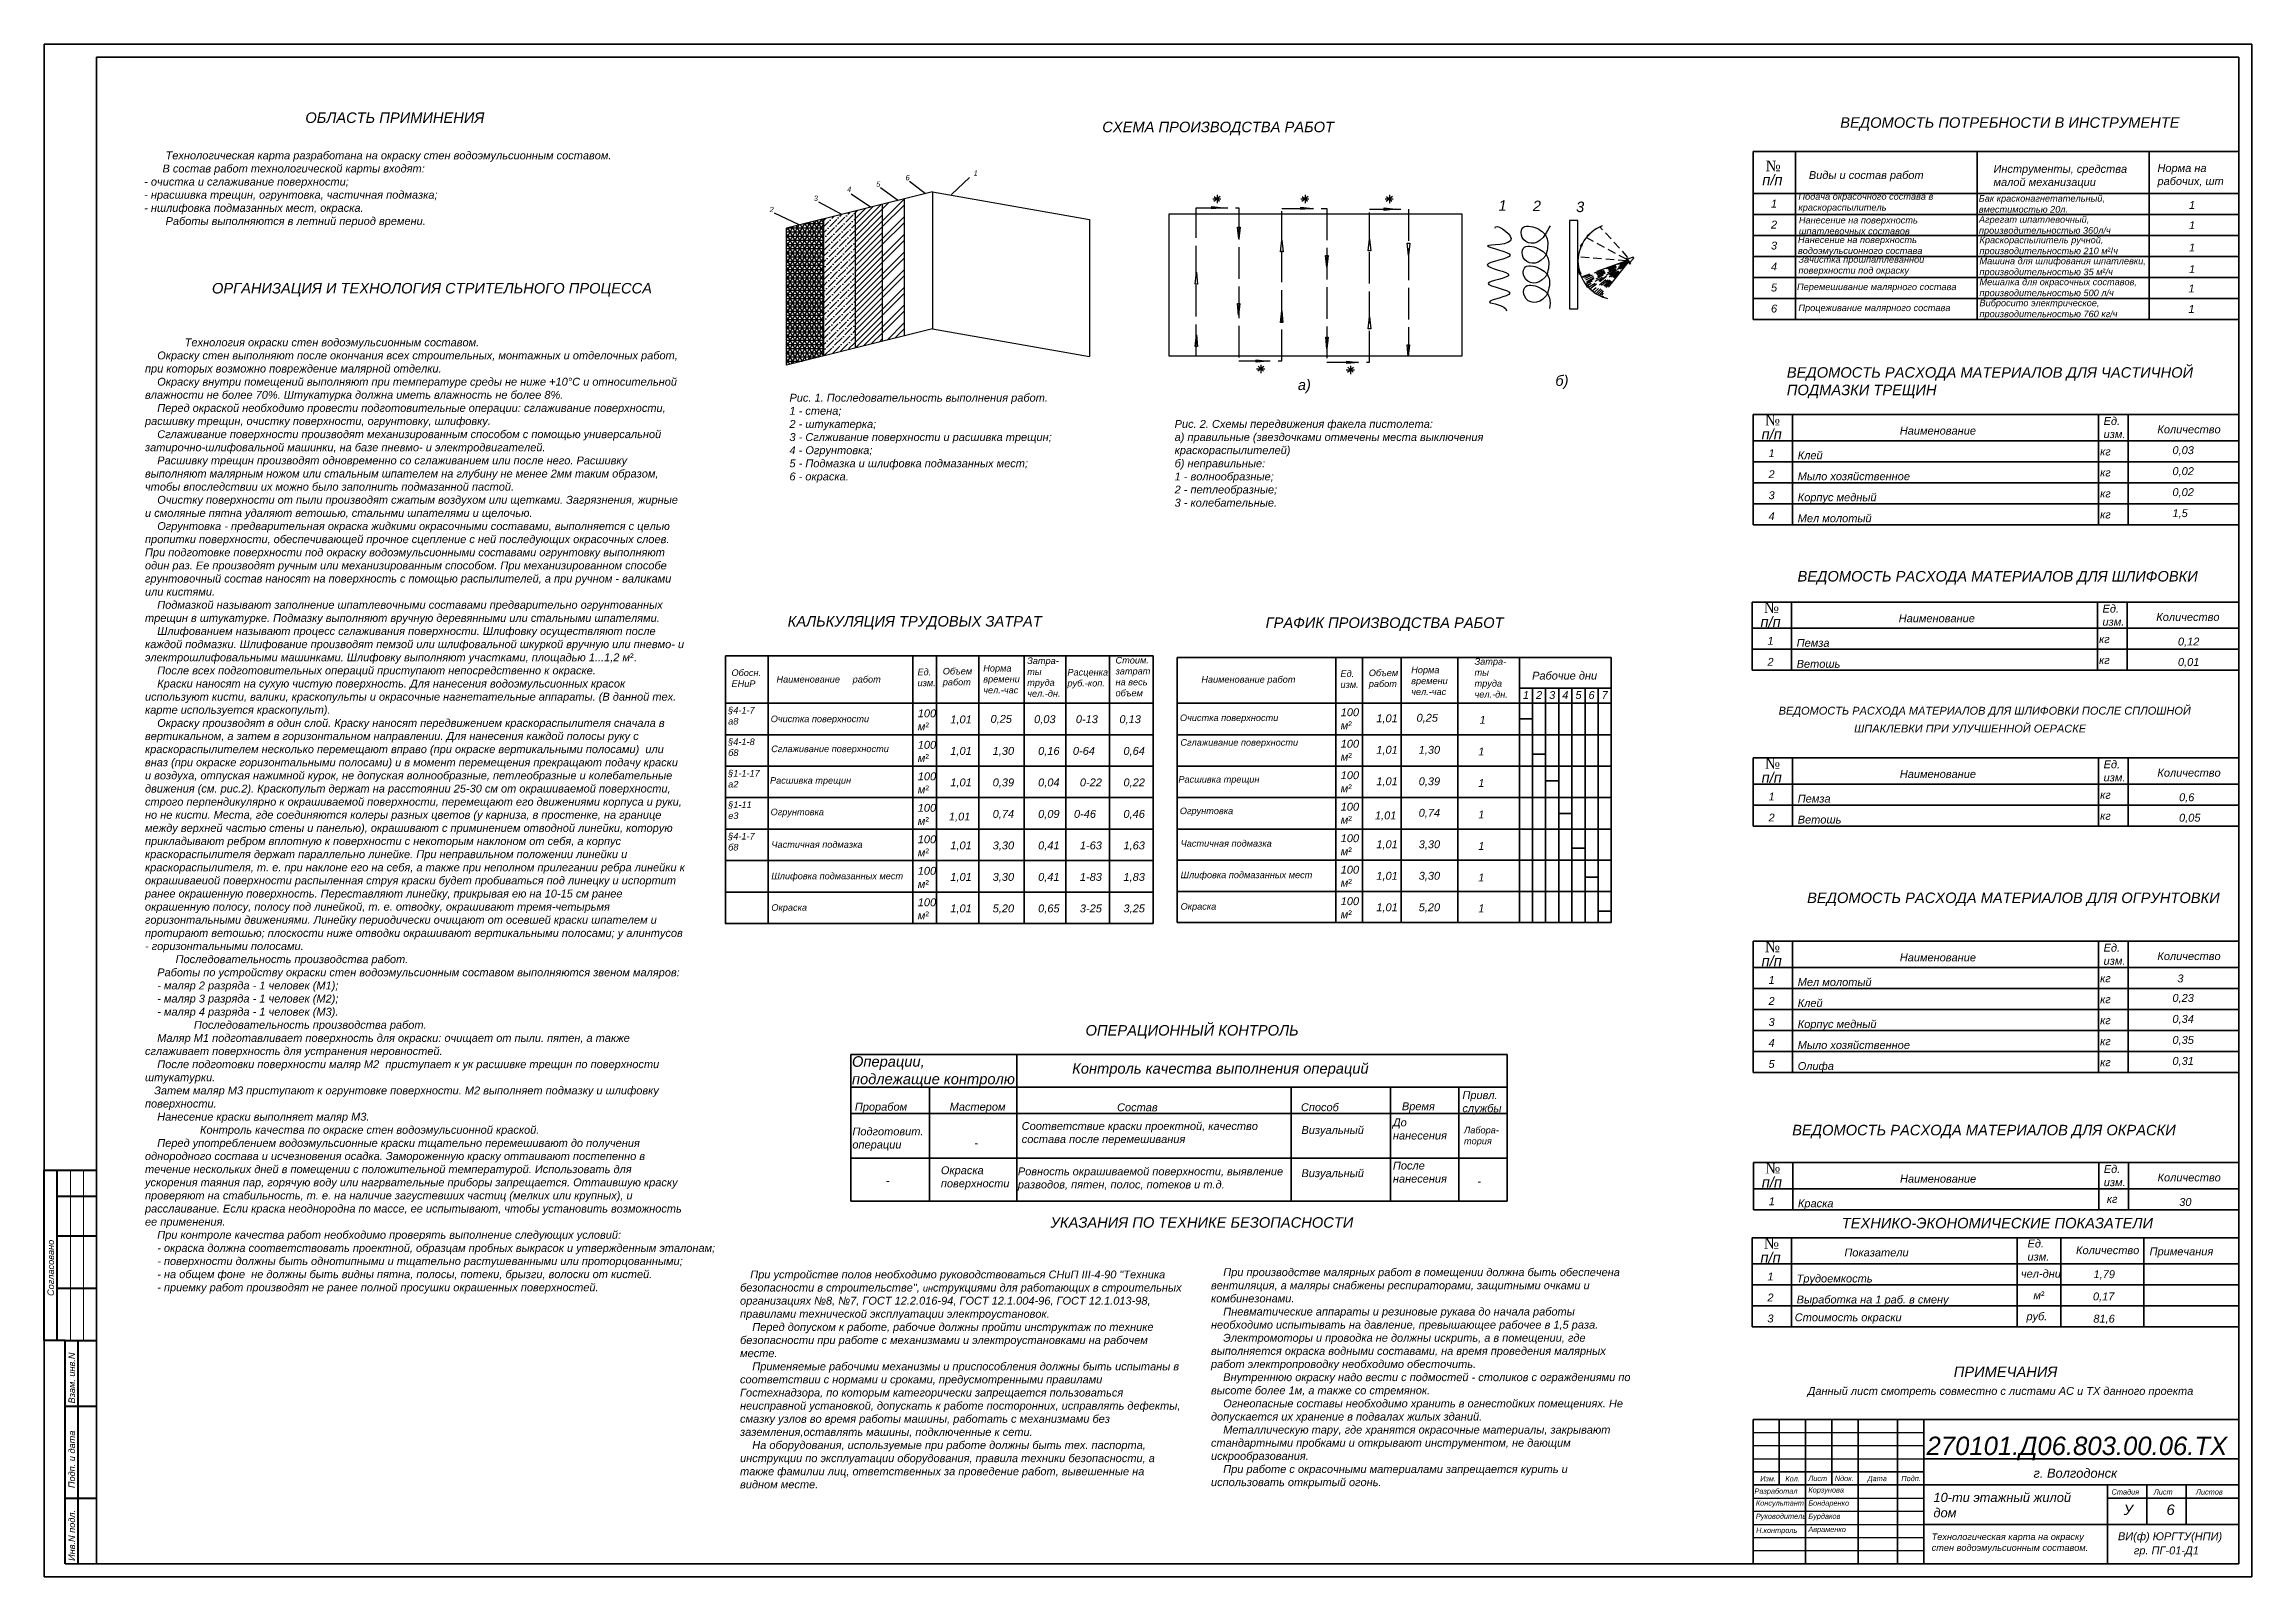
# Model space of a CAD drawing. Header units: millimetres. Extents: x 3254 to 5837, y -104 to 1724.
# Drawn here: x 3260 to 4101, y -104 to 480 of the extents above; entities that cross this region are included whole.
import ezdxf

# ---------------------------------------------------------------- set-up
doc = ezdxf.new("R2010")
doc.units = ezdxf.units.MM
doc.linetypes.add('ACAD_ISO02W100', pattern=[15, 12, -3])
doc.linetypes.add('HIDDEN2', pattern=[4.7625, 3.175, -1.5875])
for name, color, linetype, lineweight in [('Нормальная', 5, 'Continuous', 25), ('Основная', 7, 'Continuous', 40), ('Основные', 1, 'Continuous', 70), ('Средняя', 94, 'Continuous', 30), ('Толстая', 6, 'Continuous', 35), ('Тонкая', 6, 'Continuous', 13), ('Штриховая', 1, 'HIDDEN2', 25)]:
    doc.layers.add(name, color=color, linetype=linetype, lineweight=lineweight)
doc.layers.add('Пунктирная', color=210, linetype='ACAD_ISO02W100')
doc.styles.get("Standard").update_dxf_attribs({"font": 'ARIALI.TTF'})

msp = doc.modelspace()

# ---------------------------------------------------------------- texts
at = {"layer": 'Нормальная', "color": 0, "attachment_point": 1}
for s, insert, char_height, width in [('{\\fArial|b0|i1|c204|p34;ОБЛАСТЬ ПРИМИНЕНИЯ}', (3359.19, 454.319), 4, 150.02803), ('{\\fArial|b0|i1|c204|p34;ВЕДОМОСТЬ ПОТРЕБНОСТИ В ИНСТРУМЕНТЕ}', (3943.897, 452.464), 4, 168.09186), ('{\\fArial|b0|i1|c204|p34;\\H1.2x;       Технологическая карта разработана на окраску стен водоэмульсионным составом.\\P      В состав работ технологической карты входят:\\P- очистка и сглаживание поверхности;\\P- нрасшивка трещин, огрунтовка, частичная подмазка;\\P- ншлифовка подмазанных мест, окраска.\\P       Работы выполняются в летний период времени.\\P\\H0.8333x;      }', (3297.801, 439.451), 2.5, 175.91719), ('{\\fArial|b0|i1|c204|p34;6}', (3587.844, 430.482), 2, 5.53778), ('{\\fArial|b0|i1|c204|p34;1}', (3613.792, 432.277), 2, 5.53778), ('{\\fArial|b0|i1|c204|p34;Виды и состав работ}', (3931.943, 431.966), 3, 58.96405), ('{\\fArial|b0|i1|c204|p34;Инструменты, средства малой механизации}', (4002.281, 434.309), 3, 50.97885), ('{\\fArial|b0|i1|c204|p34;Норма на\\Pрабочих, шт}', (4064.743, 434.642), 3, 34.12915), ('{\\fArial|b0|i1|c204|p34;3}', (3552.915, 422.613), 2, 5.53778), ('{\\fArial|b0|i1|c204|p34;4}', (3565.585, 426.035), 2, 5.53778), ('{\\fArial|b0|i1|c204|p34;5}', (3576.658, 427.973), 2, 5.53778), ('{\\fArial|b0|i1|c204|p34;Подача окрасочного состава в краскораспылитель}', (3927.97, 423.573), 2.5, 69.16799), ('{\\fArial|b0|i1|c204|p34;Бак красконагнетательный, вместимостью 20л.}', (3996.677, 422.81), 2.5, 65.48128), ('{\\fArial|b0|i1|c204|p34;2}', (3536.053, 418.338), 2, 5.53778), ('{\\fArial|b0|i1|c204|p34;Нанесение на поверхность шпатлевочных составов}', (3928.145, 414.525), 2.5, 69.16799), ('{\\fArial|b0|i1|c204|p34;Агрегат шпатлевочный, производительностью 360л/ч}', (3996.745, 414.789), 2.5, 69.16799), ('{\\fArial|b0|i1|c204|p34;Нанесение на поверхность водоэмульсионного состава}', (3927.795, 407.049), 2.5, 69.16799), ('{\\fArial|b0|i1|c204|p34;Краскораспылитель ручной, производительностью 210 м\\fArial|b0|i0|c204|p32;²/\\fArial|b0|i1|c204|p32;ч}', (3996.942, 406.985), 2.5, 69.16799), ('{\\fArial|b0|i1|c204|p34;Зачистка прошпатлеванной поверхности под окраску}', (3927.97, 399.573), 2.5, 69.16799), ('{\\fArial|b0|i1|c204|p34;Машина для шлифования шпатлевки, производительностью 35 м\\fArial|b0|i0|c204|p32;²\\fArial|b0|i1|c204|p32;/ч}', (3996.942, 398.985), 2.5, 69.16799), ('{\\fArial|b0|i1|c204|p34;ОРГАНИЗАЦИЯ И ТЕХНОЛОГИЯ СТРИТЕЛЬНОГО ПРОЦЕССА}', (3323.615, 389.338), 4, 186.19368), ('{\\fArial|b0|i1|c204|p34;Перемешивание малярного состава}', (3927.445, 389.126), 2.5, 69.16799), ('{\\fArial|b0|i1|c204|p34;Мешалка для окрасочных составов, производительностью 500 л\\fArial|b0|i1|c204|p32;/ч}', (3996.942, 390.985), 2.5, 69.16799), ('{\\fArial|b0|i1|c204|p34;Процеживание малярного состава}', (3927.97, 381.126), 2.5, 69.16799), ('{\\fArial|b0|i1|c204|p34;Вибросито электрическое, производительностью 760 кг/ч}', (3996.942, 382.985), 2.5, 69.16799), ('{\\fArial|b0|i1|c204|p34;Рис. 1. Последовательность выполнения работ.\\P1 - стена;\\P2 - штукатерка;\\P3 - Сглживание поверхности и расшивка трещин;\\P4 - Огрунтовка;\\P5 - Подмазка и шлифовка подмазанных мест;\\P6 - окраска.}', (3543.614, 347.122), 3, 132.96895), ('{\\fArial|b0|i1|c204|p34;0,03}', (4070.456, 327.14), 3, 26.40777), ('{\\fArial|b0|i1|c204|p34;0,02}', (4070.456, 319.14), 3, 26.40777), ('{\\fArial|b0|i1|c204|p34;0,02}', (4070.456, 311.14), 3, 26.40777), ('{\\fArial|b0|i1|c204|p34;1,5}', (4070.456, 303.14), 3, 26.40777), ('{\\fArial|b0|i1|c204|p34;КАЛЬКУЛЯЦИЯ ТРУДОВЫХ ЗАТРАТ}', (3542.934, 262.442), 4, 148.91516), ('{\\fArial|b0|i1|c204|p34;ГРАФИК ПРОИЗВОДСТВА РАБОТ}', (3725.013, 261.892), 4, 151.72733), ('{\\fArial|b0|i1|c204|p34;ШПАКЛЕВКИ ПРИ УЛУЧШЕННОЙ ОЕРАСКЕ}', (3949.2, 221.072), 3, 105.93353), ('{\\fArial|b0|i1|c204|p34;0,23}', (4070.451, 118.43), 3, 26.40777), ('{\\fArial|b0|i1|c204|p34;3}', (4072.322, 125.87), 3, 26.40777), ('{\\fArial|b0|i1|c204|p34;0,34}', (4070.451, 110.43), 3, 26.40777), ('{\\fArial|b0|i1|c204|p34;ОПЕРАЦИОННЫЙ КОНТРОЛЬ}', (3656.408, 106.582), 4, 151.64471), ('{\\fArial|b0|i1|c204|p34;0,35}', (4070.451, 102.43), 3, 26.40777), ('{\\fArial|b0|i1|c204|p34;0,31}', (4070.451, 94.43), 3, 26.40777), ('{\\fArial|b0|i1|c204|p34;Соответствие краски проектной, качество состава после перемешивания}', (3632.1, 69.624), 3, 104.47424), ('{\\fArial|b0|i1|c204|p34;Визуальный}', (3738.65, 68.084), 3, 37.75816), ('{\\fArial|b0|i1|c204|p34;До \\Pнанесения}', (3773.497, 70.993), 3, 26.13095), ('{\\fArial|b0|i1|c204|p34;Лабора-\\Pтория}', (3800.57, 67.82), 2.5, 17.04038), ('{\\fArial|b0|i1|c204|p34;Ровность окрашиваемой поверхности, выявление разводов, пятен, полос, потеков и т.д.}', (3630.618, 52.339), 3, 104.47424), ('{\\fArial|b0|i1|c204|p34;Визуальный}', (3738.65, 51.644), 3, 37.75816), ('{\\fArial|b0|i1|c204|p34;После \\Pнанесения}', (3773.497, 54.552), 3, 26.13095), ('{\\fArial|b0|i1|c204|p34;УКАЗАНИЯ ПО ТЕХНИКЕ БЕЗОПАСНОСТИ}', (3643.075, 33.37), 4, 151.64471), ('{\\fArial|b0|i1|c204|p34;Примечания}', (4061.734, 21.843), 3, 62.9641), ('{\\fArial|b0|i1|c204|p34;ПРИМЕЧАНИЯ}', (3987.124, -23.547), 4, 60.24935), ('{\\fArial|b0|i1|c204|p34;\\H2x;270101.Д06.803.00.06.ТХ}', (3976.776, -50.24), 3.5, 105.13693), ('{\\fArial|b0|i1|c204|p34;Изм.}', (3913.414, -65.248), 2, 9.25352), ('{\\fArial|b0|i1|c204|p34;Кол.}', (3922.976, -65.281), 2, 9.56197), ('{\\fArial|b0|i1|c204|p34;Лист}', (3931.73, -65.157), 2, 11.12963), ('N{\\fArial|b0|i1|c204|p34;док.}', (3941.817, -65.157), 2, 10.35185), ('{\\fArial|b0|i1|c204|p34;Дата}', (3954.266, -65.192), 2, 13.17482), ('{\\fArial|b0|i1|c204|p34;Подп.}', (3967.166, -65.192), 2, 11.25926), ('{\\fArial|b0|i1|c204|p34;Разработал}', (3911.219, -69.988), 2, 20.82963), ('{\\fArial|b0|i1|c204|p34;Консультант}', (3911.75, -74.555), 2, 18.63146), ('{\\fArial|b0|i1|c204|p34;Бондаренко}', (3931.75, -74.555), 2, 18.63146), ('{\\fArial|b0|i1|c204|p34;Корзунова}', (3931.75, -69.555), 2, 18.63146), ('{\\fArial|b0|i1|c204|p34;Стадия}', (4047.268, -70.297), 2, 13.17482), ('{\\fArial|b0|i1|c204|p34;Лист}', (4063.337, -70.297), 2, 13.17482), ('{\\fArial|b0|i1|c204|p34;Листов}', (4079.405, -70.297), 2, 13.17482), ('{\\fArial|b0|i1|c204|p34;Руководитель}', (3911.75, -79.555), 2, 18.63146), ('{\\fArial|b0|i1|c204|p34;Бурдаков}', (3931.75, -79.555), 2, 18.63146), ('{\\fArial|b0|i1|c204|p34;У}', (4051.884, -76.092), 4, 5.35616), ('{\\fArial|b0|i1|c204|p34;6}', (4068.196, -76.092), 4, 5.35616), ('{\\fArial|b0|i1|c204|p34;Н.контроль}', (3911.869, -84.915), 2, 19.49803), ('{\\fArial|b0|i1|c204|p34;Авраменко}', (3931.75, -84.555), 2, 18.63146), ('{\\fArial|b0|i1|c204|p34;Технологическая карта на окраску стен водоэмульсионным составом.}', (3978.732, -87.123), 2.5, 67.2512), ('{\\fArial|b0|i1|c204|p34;ВИ(ф) ЮРГТУ(НПИ)}', (4049.693, -86.682), 3, 44.5535), ('{\\fArial|b0|i1|c204|p34;гр. ПГ-01-Д1}', (4055.759, -92.085), 3, 44.5535)]:
    msp.add_mtext(s, dxfattribs=dict(at, insert=insert, char_height=char_height, width=width))
at = {"layer": 'Нормальная', "char_height": 3.5, "attachment_point": 1}
for s, insert, width in [('{\\fArial|b0|i1|c204|p34;\\C0;г. Волгодонск}', (4017.529, -62.395), 120), ('{\\fArial|b0|i1|c204|p34;\\C0;10-ти этажный жилой дом}', (3979.41, -71.64), 55.59211)]:
    msp.add_mtext(s, dxfattribs=dict(at, insert=insert, width=width))
at = {"layer": 'Основные', "color": 0, "attachment_point": 1}
for s, insert, char_height, width in [('{\\fArial|b0|i1|c204|p34;ВЕДОМОСТЬ РАСХОДА МАТЕРИАЛОВ ДЛЯ ЧАСТИЧНОЙ ПОДМАЗКИ ТРЕЩИН }', (3923.548, 357.253), 4, 172.15071), ('{\\fArial|b0|i1|c204|p34;ВЕДОМОСТЬ РАСХОДА МАТЕРИАЛОВ ДЛЯ ШЛИФОВКИ}', (3927.63, 279.595), 4, 165.31245), ('{\\fArial|b0|i1|c204|p34;ВЕДОМОСТЬ РАСХОДА МАТЕРИАЛОВ ДЛЯ ШЛИФОВКИ ПОСЛЕ СПЛОШНОЙ              }', (3920.437, 227.864), 3, 187.91818), ('{\\fArial|b0|i1|c204|p34;ВЕДОМОСТЬ РАСХОДА МАТЕРИАЛОВ ДЛЯ ОГРУНТОВКИ}', (3931.268, 157.077), 4, 165.31245), ('{\\fArial|b0|i1|c204|p34;ВЕДОМОСТЬ РАСХОДА МАТЕРИАЛОВ ДЛЯ ОКРАСКИ}', (3925.589, 68.578), 4, 165.31245)]:
    msp.add_mtext(s, dxfattribs=dict(at, insert=insert, char_height=char_height, width=width))
at = {"layer": 'Средняя', "color": 0, "attachment_point": 1}
for s, insert, char_height, width in [('{\\fArial|b0|i1|c204|p34;СХЕМА ПРОИЗВОДСТВА РАБОТ}', (3662.784, 450.79), 4, 194.3707), ('{\\fArial|b0|i1|c204|p34;             Технология окраски стен водоэмульсионным составом.\\P    Окраску стен выполняют после окончания всех строительных, монтажных и отделочных работ, при которых возможно повреждение малярной отделки.\\P    Окраску внутри помещений выполняют при температуре среды не ниже +10}°{\\fArial|b0|i1|c204|p34;С и относительной влажности не более 70%. Штукатурка должна иметь влажность не более 8%.\\P    Перед окраской необходимо провести подготовительные операции: сглаживание поверхности, расшивку трещин, очистку поверхности, огрунтовку, шлифовку.\\P    Сглаживание поверхности производят механизированным способом с помощью универсальной затирочно-шлифовальной машинки, на базе пневмо- и электродвигателей. \\P    Расшивку трещин производят одновременно со сглаживанием или после него. Расшивку выполняют малярным ножом или стальным шпателем на глубину не менее 2мм таким образом, чтобы впоследствии их можно было заполнить подмазанной пастой.\\P    Очистку поверхности от пыли производят сжатым воздухом или щетками. Загрязнения, жирные и смоляные пятна удаляют ветошью, стальнми шпателями и щелочью. \\P    Огрунтовка - предварительная окраска жидкими окрасочными составами, выполняется с целью пропитки поверхности, обеспечивающей прочное сцепление с ней последующих окрасочных слоев. При подготовке поверхности под окраску водоэмульсионными составами огрунтовку выполняют один раз. Ее производят ручным или механизированным способом. При механизированном способе грунтовочный состав наносят на поверхность с помощью распылителей, а при ручном - валиками или кистями.\\P    Подмазкой называют заполнение шпатлевочными составами предварительно огрунтованных трещин в штукатурке. Подмазку выполняют вручную деревянными или стальными шпателями.    \\P    Шлифованием называют процесс сглаживания поверхности. Шлифовку осуществляют после каждой подмазки. Шлифование производят пемзой или шлифовальной шкуркой вручную или пневмо- и электрошлифовальными машинками. Шлифовку выполняют участками, площадью 1...1,2 м\\fArial|b0|i0|c204|p32;².\\P    \\fArial|b0|i1|c204|p32;После всех подготовительных операций приступают непосредственно к окраске.\\P    Краски наносят на сухую чистую поверхность. Для нанесения водоэмульсионных красок используют кисти, валики, краскопульты и окрасочные нагнетательные аппараты. (В данной тех. карте используется краскопульт).\\P    Окраску производят в один слой. Краску наносят передвижением краскораспылителя сначала в вертикальном, а затем в горизонтальном направлении. Для нанесения каждой полосы руку с краскораспылителем несколько перемещают вправо (при окраске вертикальными полосами)  или вназ (при окраске горизонтальными полосами) и в момент перемещения прекращают подачу краски и воздуха, отпуская нажимной курок, не допуская волнообразные, петлеобразные и колебательные движения (см. рис.2). Краскопульт держат на расстоянии 25-30 см от окрашиваемой поверхности, строго перпендикулярно к окрашиваемой поверхности, перемещают его движениями корпуса и руки, но не кисти. Места, где соединяются колеры разных цветов (у карниза, в простенке, на границе между верхней частью стены и панелью), окрашивают с приминением отводной линейки, которую прикладывают ребром вплотную к поверхности с некоторым наклоном от себя, а корпус краскораспылителя держат параллельно линейке. При неправильном положении линейки и краскораспылителя, т. е. при наклоне его на себя, а также при неполном прилегании ребра линейки к окрашиваеиой поверхности распыленная струя краски будет пробиваться под линецку и испортит ранее окрашенную поверхность. Переставляют линейку, прикрывая ею на 10-15 см ранее окрашенную полосу, полосу под линейкой, т. е. отводку, окрашивают тремя-четырьмя горизонтальными движениями. Линейку периодически очищают от осевшей краски шпателем и протирают ветошью; плоскости ниже отводки окрашивают вертикальными полосами; у алинтусов - горизонтальными полосами.\\P          Последовательность производства работ.\\P    Работы по устройству окраски стен водоэмульсионным составом выполняются звеном маляров:\\P    - маляр 2 разряда - 1 человек (М1);\\P    - маляр 3 разряда - 1 человек (М2);\\P    - маляр 4 разряда - 1 человек (М3).\\P                Последовательность производства работ.\\P    Маляр М1 подготавливает поверхность для окраски: очищает от пыли. пятен, а также сглаживает поверхность для устранения неровностей.\\P    После подготовки поверхности маляр М2  приступает к ук расшивке трещин по поверхности штукатурки.\\P   Затем маляр М3 приступают к огрунтовке поверхности. М2 выполняет подмазку и шлифовку поверхности.\\P    Нанесение краски выполняет маляр М3.\\P                  Контроль качества по окраске стен водоэмульсионной краской.\\P    Перед употреблением водоэмульсионные краски тщательно перемешивают до получения однородного состава и исчезновения осадка. Замороженную краску оттаивают постепенно в течение нескольких дней в помещении с положительной температурой. Использовать для ускорения таяния пар, горячую воду или нагрвательные приборы запрещается. Оттаившую краску проверяют на стабильность, т. е. на наличие загустевших частиц (мелких или крупных), и расслаивание. Если краска неоднородна по массе, ее испытывают, чтобы установить возможность ее применения.\\P    При контроле качества работ необходимо проверять выполнение следующих условий:\\P    - окраска должна соответствовать проектной, образцам пробных выкрасок и утвержденным эталонам;\\P    - поверхности должны быть однотипными и тщательно растушеванными или проторцованными;\\P    - на общем фоне  не должны быть видны пятна, полосы, потеки, брызги, волоски от кистей.\\P    - приемку работ производят не ранее полной просушки окрашенных поверхностей.\\P    \\P    }', (3298.111, 368.23), 3, 205.11461), ('{\\fArial|b0|i1|c204|p34;ТЕХНИКО-ЭКОНОМИЧЕСКИЕ ПОКАЗАТЕЛИ}', (3944.475, 33.126), 4, 135.71481)]:
    msp.add_mtext(s, dxfattribs=dict(at, insert=insert, char_height=char_height, width=width))
at = {"layer": 'Толстая', "color": 0, "attachment_point": 1}
for s, insert, char_height in [('{\\fArial|b0|i1|c204|p34;п/п}', (3914.203, 430.591), 4), ('{\\fTimes New Roman|b0|i0|c204|p18;№}', (3915.485, 435.938), 4), ('{\\fTimes New Roman|b0|i0|c204|p18;№}', (3915.22, 339.074), 4), ('{\\fArial|b0|i1|c204|p34;п/п}', (3913.937, 333.727), 4), ('{\\fArial|b0|i1|c204|p34;п/п}', (3913.523, 262.239), 4), ('{\\fTimes New Roman|b0|i0|c204|p18;№}', (3914.806, 267.586), 4), ('{\\fArial|b0|i1|c204|p34;п/п}', (3913.94, 202.909), 4), ('{\\fTimes New Roman|b0|i0|c204|p18;№}', (3915.223, 208.256), 4), ('{\\fTimes New Roman|b0|i0|c204|p18;№}', (3915.216, 138.363), 4), ('{\\fArial|b0|i1|c204|p34;п/п}', (3913.933, 133.017), 4), ('{\\fArial|b0|i1|c204|p34;Операции, \\Pподлежащие контролю}', (3567.432, 94.713), 4), ('{\\fArial|b0|i1|c204|p34;Контроль качества выполнения операций}', (3651.319, 92.057), 4), ('{\\fArial|b0|i1|c204|p34;Прорабом}', (3568.52, 76.977), 3), ('{\\fArial|b0|i1|c204|p34;Мастером}', (3604.648, 76.977), 3), ('{\\fArial|b0|i1|c204|p34;Состав}', (3668.413, 76.766), 3), ('{\\fArial|b0|i1|c204|p34;Способ}', (3738.443, 76.791), 3), ('{\\fArial|b0|i1|c204|p34;Время}', (3776.912, 77.139), 3), ('{\\fArial|b0|i1|c204|p34;Подготовит.\\Pоперации}', (3567.591, 67.556), 3), ('-', (3614.082, 63.204), 3), ('{\\fArial|b0|i1|c204|p34;Окраска \\Pповерхности}', (3601.292, 52.767), 3), ('{\\fTimes New Roman|b0|i0|c204|p18;№}', (3915.295, 54.034), 4), ('-', (3580.325, 48.803), 3), ('-', (3805.66, 48.534), 3), ('{\\fArial|b0|i1|c204|p34;п/п}', (3914.012, 48.688), 4), ('{\\fTimes New Roman|b0|i0|c204|p18;№}', (3914.798, 25.391), 4), ('{\\fArial|b0|i1|c204|p34;п/п}', (3913.515, 20.045), 4)]:
    msp.add_mtext(s, dxfattribs=dict(at, insert=insert, char_height=char_height))
for s, insert, char_height, width in [('{\\fArial|b0|i1|c204|p34;1}', (3917.516, 421.096), 3, 9.19281), ('{\\fArial|b0|i1|c204|p34;1}', (4076.753, 420.528), 3, 9.19281), ('{\\fArial|b0|i1|c204|p34;2}', (3917.516, 413.096), 3, 9.19281), ('{\\fArial|b0|i1|c204|p34;1}', (4076.773, 412.867), 3, 9.19281), ('{\\fArial|b0|i1|c204|p34;3}', (3917.516, 405.096), 3, 9.19281), ('{\\fArial|b0|i1|c204|p34;1}', (4076.773, 404.378), 3, 9.19281), ('{\\fArial|b0|i1|c204|p34;4}', (3917.516, 397.096), 3, 9.19281), ('{\\fArial|b0|i1|c204|p34;1}', (4076.773, 396.113), 3, 9.19281), ('{\\fArial|b0|i1|c204|p34;5}', (3917.516, 389.096), 3, 9.19281), ('{\\fArial|b0|i1|c204|p34;1}', (4076.549, 388.741), 3, 9.19281), ('{\\fArial|b0|i1|c204|p34;6}', (3917.516, 381.096), 3, 9.19281), ('{\\fArial|b0|i1|c204|p34;1}', (4076.549, 380.922), 3, 9.19281), ('{\\fArial|b0|i1|c204|p34;Ед.\\Pизм.}', (4044.229, 338.25), 3, 8.11476), ('{\\fArial|b0|i1|c204|p34;Наименование}', (3966.593, 334.57), 3, 62.9641), ('{\\fArial|b0|i1|c204|p34;Количество}', (4064.708, 335.061), 3, 62.9641), ('{\\fArial|b0|i1|c204|p34;1}', (3916.59, 325.971), 3, 11.30878), ('{\\fArial|b0|i1|c204|p34;Клей}', (3927.706, 325.193), 3, 116.54915), ('{\\fArial|b0|i1|c204|p34;кг}', (4042.901, 326.623), 3, 11.2516), ('{\\fArial|b0|i1|c204|p34;2}', (3916.59, 317.971), 3, 11.30878), ('{\\fArial|b0|i1|c204|p34;Мыло хозяйственное}', (3927.706, 317.193), 3, 116.54915), ('{\\fArial|b0|i1|c204|p34;кг}', (4042.901, 318.623), 3, 11.2516), ('{\\fArial|b0|i1|c204|p34;3}', (3916.59, 309.971), 3, 11.30878), ('{\\fArial|b0|i1|c204|p34;Корпус медный}', (3927.706, 309.193), 3, 116.54915), ('{\\fArial|b0|i1|c204|p34;кг}', (4042.901, 310.623), 3, 11.2516), ('{\\fArial|b0|i1|c204|p34;4}', (3916.59, 301.971), 3, 11.30878), ('{\\fArial|b0|i1|c204|p34;Мел молотый}', (3927.706, 301.193), 3, 116.54915), ('{\\fArial|b0|i1|c204|p34;кг}', (4042.901, 302.623), 3, 11.2516), ('{\\fArial|b0|i1|c204|p34;Наименование}', (3966.179, 263.082), 3, 62.9641), ('{\\fArial|b0|i1|c204|p34;Ед.\\Pизм.}', (4043.814, 266.762), 3, 8.11476), ('{\\fArial|b0|i1|c204|p34;Количество}', (4064.293, 263.573), 3, 62.9641), ('{\\fArial|b0|i1|c204|p34;1}', (3916.176, 254.483), 3, 11.30878), ('{\\fArial|b0|i1|c204|p34;Пемза}', (3927.291, 253.705), 3, 116.54915), ('{\\fArial|b0|i1|c204|p34;кг}', (4042.487, 255.135), 3, 11.2516), ('{\\fArial|b0|i1|c204|p34;0,12}', (4072.549, 254.225), 3, 11.30878), ('{\\fArial|b0|i1|c204|p34;Затра-\\Pты труда чел.-дн.}', (3634.187, 246.662), 2.5, 15.89414), ('{\\fArial|b0|i1|c204|p34;Стоим. затрат на весь объем}', (3667.833, 246.853), 2.5, 16.68248), ('{\\fArial|b0|i1|c204|p34;Затра-\\Pты труда чел.-дн.}', (3804.594, 246.372), 2.5, 15.89414), ('{\\fArial|b0|i1|c204|p34;2}', (3916.176, 246.483), 3, 11.30878), ('{\\fArial|b0|i1|c204|p34;Ветошь}', (3927.291, 245.705), 3, 116.54915), ('{\\fArial|b0|i1|c204|p34;кг}', (4042.487, 247.135), 3, 11.2516), ('{\\fArial|b0|i1|c204|p34;0,01}', (4072.549, 246.431), 3, 11.30878), ('{\\fArial|b0|i1|c204|p34;Обосн.\\PЕНиР}', (3521.534, 242.081), 2.5, 16.25163), ('{\\fArial|b0|i1|c204|p34;Наименование     работ}', (3538.671, 239.577), 2.5, 62.57341), ('{\\fArial|b0|i1|c204|p34;Ед.\\Pизм.}', (3592.403, 242.383), 2.5, 9.01142), ('{\\fArial|b0|i1|c204|p34;Объем\\Pработ}', (3602.021, 242.686), 2.5, 16.13135), ('{\\fArial|b0|i1|c204|p34;Норма времени чел.-час}', (3617.443, 243.801), 2.5, 17.31747), ('{\\fArial|b0|i1|c204|p34;Расценка\\Pруб.-коп.}', (3649.509, 242.275), 2.5, 16.6058), ('{\\fArial|b0|i1|c204|p34;Наименование работ}', (3700.519, 239.533), 2.5, 60.34263), ('{\\fArial|b0|i1|c204|p34;Ед.\\Pизм.}', (3753.521, 241.742), 2.5, 9.01142), ('{\\fArial|b0|i1|c204|p34;Объем\\Pработ}', (3764.309, 242.045), 2.5, 16.13135), ('{\\fArial|b0|i1|c204|p34;Норма времени чел.-час}', (3780.465, 243.16), 2.5, 17.31747), ('{\\fArial|b0|i1|c204|p34;Рабочие дни}', (3826.519, 241.24), 3, 61.05166), ('{\\fArial|b0|i1|c204|p32;§4-1-7\\Pа8}', (3520.269, 227.779), 2.5, 16.25163), ('{\\fArial|b0|i1|c204|p34;\\H1.2x;100\\Pм\\fArial|b0|i0|c204|p32;²}', (3753.617, 227.284), 2.5, 9.01142), ('{\\fArial|b0|i1|c204|p34;1}', (3823.011, 233.838), 3, 9.5973), ('{\\fArial|b0|i1|c204|p34;2}', (3828.011, 233.838), 3, 9.5973), ('{\\fArial|b0|i1|c204|p34;3}', (3833.011, 233.838), 3, 9.5973), ('{\\fArial|b0|i1|c204|p34;4}', (3838.011, 233.838), 3, 9.5973), ('{\\fArial|b0|i1|c204|p34;5}', (3843.011, 233.838), 3, 9.5973), ('{\\fArial|b0|i1|c204|p34;6}', (3848.011, 233.838), 3, 9.5973), ('{\\fArial|b0|i1|c204|p34;7}', (3853.011, 233.838), 3, 9.5973), ('{\\fArial|b0|i1|c204|p34;Очистка поверхности}', (3536.478, 224.492), 2.5, 55.1204), ('{\\fArial|b0|i1|c204|p34;\\H1.2x;100\\Pм\\fArial|b0|i0|c204|p32;²}', (3592.498, 226.858), 2.5, 9.01142), ('{\\fArial|b0|i1|c204|p34;1,01}', (3604.902, 224.543), 3, 16.13135), ('{\\fArial|b0|i1|c204|p34;0,25}', (3620.216, 224.747), 3, 17.31747), ('{\\fArial|b0|i1|c204|p34;0,03}', (3636.82, 224.633), 3, 9.5973), ('{\\fArial|b0|i1|c204|p34;0-13}', (3652.714, 224.633), 3, 9.5973), ('{\\fArial|b0|i1|c204|p34;0,13}', (3669.32, 224.633), 3, 9.5973), ('{\\fArial|b0|i1|c204|p34;Очистка поверхности}', (3692.374, 224.918), 2.5, 55.1204), ('{\\fArial|b0|i1|c204|p34;1,01}', (3767.189, 224.968), 3, 16.13135), ('{\\fArial|b0|i1|c204|p34;0,25}', (3782.504, 225.172), 3, 17.31747), ('{\\fArial|b0|i1|c204|p34;1}', (3806.53, 224.405), 3, 9.5973), ('{\\fArial|b0|i1|c204|p32;§4-1-8\\Pб8}', (3520.269, 215.779), 2.5, 16.25163), ('{\\fArial|b0|i1|c204|p34;Сглаживание поверхности}', (3536.658, 213.082), 2.5, 55.1204), ('{\\fArial|b0|i1|c204|p34;\\H1.2x;100\\Pм\\fArial|b0|i0|c204|p32;²}', (3592.498, 214.858), 2.5, 9.01142), ('{\\fArial|b0|i1|c204|p34;1,01}', (3604.902, 212.543), 3, 16.13135), ('{\\fArial|b0|i1|c204|p34;1,30}', (3621.033, 212.543), 3, 16.13135), ('{\\fArial|b0|i1|c204|p34;0,16}', (3638.351, 212.543), 3, 16.13135), ('{\\fArial|b0|i1|c204|p34;0-64}', (3651.59, 212.543), 3, 16.13135), ('{\\fArial|b0|i1|c204|p34;0,64}', (3670.851, 212.543), 3, 16.13135), ('{\\fArial|b0|i1|c204|p34;Сглаживание поверхности}', (3692.554, 215.523), 2.5, 55.1204), ('{\\fArial|b0|i1|c204|p34;\\H1.2x;100\\Pм\\fArial|b0|i0|c204|p32;²}', (3753.617, 215.284), 2.5, 9.01142), ('{\\fArial|b0|i1|c204|p34;1,01}', (3767.189, 212.968), 3, 16.13135), ('{\\fArial|b0|i1|c204|p34;1,30}', (3783.321, 212.968), 3, 16.13135), ('{\\fArial|b0|i1|c204|p34;1}', (3806.01, 212.315), 3, 16.13135), ('{\\fArial|b0|i1|c204|p32;§1-1-17\\Pа2}', (3520.269, 203.779), 2.5, 16.25163), ('{\\fArial|b0|i1|c204|p34;\\H1.2x;100\\Pм\\fArial|b0|i0|c204|p32;²}', (3592.498, 202.858), 2.5, 9.01142), ('{\\fArial|b0|i1|c204|p34;\\H1.2x;100\\Pм\\fArial|b0|i0|c204|p32;²}', (3753.617, 203.284), 2.5, 9.01142), ('{\\fArial|b0|i1|c204|p34;Наименование}', (3966.596, 203.752), 3, 62.9641), ('{\\fArial|b0|i1|c204|p34;Ед.\\Pизм.}', (4044.231, 207.432), 3, 8.11476), ('{\\fArial|b0|i1|c204|p34;Количество}', (4064.71, 204.243), 3, 62.9641), ('{\\fArial|b0|i1|c204|p34;Расшивка трещин}', (3536.219, 201.045), 2.5, 55.1204), ('{\\fArial|b0|i1|c204|p34;1,01}', (3604.902, 200.543), 3, 16.13135), ('{\\fArial|b0|i1|c204|p34;0,39}', (3621.033, 200.543), 3, 16.13135), ('{\\fArial|b0|i1|c204|p34;0,04}', (3638.351, 200.543), 3, 16.13135), ('{\\fArial|b0|i1|c204|p34;0-22}', (3654.245, 200.543), 3, 16.13135), ('{\\fArial|b0|i1|c204|p34;0,22}', (3670.851, 200.543), 3, 16.13135), ('{\\fArial|b0|i1|c204|p34;Расшивка трещин}', (3691.776, 201.471), 2.5, 55.1204), ('{\\fArial|b0|i1|c204|p34;1,01}', (3767.189, 200.968), 3, 16.13135), ('{\\fArial|b0|i1|c204|p34;0,39}', (3783.321, 200.968), 3, 16.13135), ('{\\fArial|b0|i1|c204|p34;1}', (3806.01, 200.315), 3, 16.13135), ('{\\fArial|b0|i1|c204|p34;1}', (3916.593, 195.153), 3, 11.30878), ('{\\fArial|b0|i1|c204|p34;Пемза}', (3927.708, 194.375), 3, 116.54915), ('{\\fArial|b0|i1|c204|p34;кг}', (4042.904, 195.805), 3, 11.2516), ('{\\fArial|b0|i1|c204|p34;0,6}', (4072.966, 194.895), 3, 11.30878), ('{\\fArial|b0|i1|c204|p32;§1-11\\Pе3}', (3520.292, 191.779), 2.5, 16.25163), ('{\\fArial|b0|i1|c204|p34;Огрунтовка}', (3536.428, 189.025), 2.5, 55.1204), ('{\\fArial|b0|i1|c204|p34;\\H1.2x;100\\Pм\\fArial|b0|i0|c204|p32;²}', (3592.498, 190.858), 2.5, 9.01142), ('{\\fArial|b0|i1|c204|p34;1,01}', (3604.351, 187.541), 3, 16.13135), ('{\\fArial|b0|i1|c204|p34;0,74}', (3621.033, 188.543), 3, 16.13135), ('{\\fArial|b0|i1|c204|p34;0,09}', (3638.351, 188.543), 3, 16.13135), ('{\\fArial|b0|i1|c204|p34;0-46}', (3651.999, 188.543), 3, 16.13135), ('{\\fArial|b0|i1|c204|p34;0,46}', (3670.851, 188.543), 3, 16.13135), ('{\\fArial|b0|i1|c204|p34;Огрунтовка}', (3692.324, 189.451), 2.5, 55.1204), ('{\\fArial|b0|i1|c204|p34;\\H1.2x;100\\Pм\\fArial|b0|i0|c204|p32;²}', (3753.617, 191.284), 2.5, 9.01142), ('{\\fArial|b0|i1|c204|p34;1,01}', (3766.639, 187.967), 3, 16.13135), ('{\\fArial|b0|i1|c204|p34;0,74}', (3783.321, 188.968), 3, 16.13135), ('{\\fArial|b0|i1|c204|p34;1}', (3806.01, 188.315), 3, 16.13135), ('{\\fArial|b0|i1|c204|p34;2}', (3916.593, 187.153), 3, 11.30878), ('{\\fArial|b0|i1|c204|p34;Ветошь}', (3927.708, 186.375), 3, 116.54915), ('{\\fArial|b0|i1|c204|p34;кг}', (4042.904, 187.805), 3, 11.2516), ('{\\fArial|b0|i1|c204|p34;0,05}', (4072.966, 187.101), 3, 11.30878), ('{\\fArial|b0|i1|c204|p32;§4-1-7\\Pб8}', (3520.269, 179.779), 2.5, 16.25163), ('{\\fArial|b0|i1|c204|p34;Частичная подмазка}', (3536.719, 176.627), 2.5, 55.1204), ('{\\fArial|b0|i1|c204|p34;\\H1.2x;100\\Pм\\fArial|b0|i0|c204|p32;²}', (3592.498, 178.858), 2.5, 9.01142), ('{\\fArial|b0|i1|c204|p34;Частичная подмазка}', (3692.615, 177.052), 2.5, 55.1204), ('{\\fArial|b0|i1|c204|p34;\\H1.2x;100\\Pм\\fArial|b0|i0|c204|p32;²}', (3753.617, 179.284), 2.5, 9.01142), ('{\\fArial|b0|i1|c204|p34;1,01}', (3767.189, 176.968), 3, 16.13135), ('{\\fArial|b0|i1|c204|p34;3,30}', (3783.321, 176.968), 3, 16.13135), ('{\\fArial|b0|i1|c204|p34;1,01}', (3604.902, 176.543), 3, 16.13135), ('{\\fArial|b0|i1|c204|p34;3,30}', (3621.033, 176.543), 3, 16.13135), ('{\\fArial|b0|i1|c204|p34;0,41}', (3638.351, 176.543), 3, 16.13135), ('{\\fArial|b0|i1|c204|p34;1-63}', (3654.245, 176.543), 3, 16.13135), ('{\\fArial|b0|i1|c204|p34;1,63}', (3670.851, 176.543), 3, 16.13135), ('{\\fArial|b0|i1|c204|p34;1}', (3806.01, 176.315), 3, 16.13135), ('{\\fArial|b0|i1|c204|p34;Шлифовка подмазанных мест}', (3536.719, 164.627), 2.5, 55.1204), ('{\\fArial|b0|i1|c204|p34;\\H1.2x;100\\Pм\\fArial|b0|i0|c204|p32;²}', (3592.498, 166.858), 2.5, 9.01142), ('{\\fArial|b0|i1|c204|p34;1,01}', (3604.902, 164.543), 3, 16.13135), ('{\\fArial|b0|i1|c204|p34;3,30}', (3621.033, 164.543), 3, 16.13135), ('{\\fArial|b0|i1|c204|p34;0,41}', (3638.351, 164.543), 3, 16.13135), ('{\\fArial|b0|i1|c204|p34;1-83}', (3654.245, 164.543), 3, 16.13135), ('{\\fArial|b0|i1|c204|p34;1,83}', (3670.851, 164.543), 3, 16.13135), ('{\\fArial|b0|i1|c204|p34;Шлифовка подмазанных мест}', (3692.615, 165.052), 2.5, 55.1204), ('{\\fArial|b0|i1|c204|p34;\\H1.2x;100\\Pм\\fArial|b0|i0|c204|p32;²}', (3753.617, 167.284), 2.5, 9.01142), ('{\\fArial|b0|i1|c204|p34;1,01}', (3767.189, 164.968), 3, 16.13135), ('{\\fArial|b0|i1|c204|p34;3,30}', (3783.321, 164.968), 3, 16.13135), ('{\\fArial|b0|i1|c204|p34;1}', (3806.01, 164.315), 3, 16.13135), ('{\\fArial|b0|i1|c204|p34;Окраска}', (3536.719, 152.627), 2.5, 55.1204), ('{\\fArial|b0|i1|c204|p34;\\H1.2x;100\\Pм\\fArial|b0|i0|c204|p32;²}', (3592.498, 154.858), 2.5, 9.01142), ('{\\fArial|b0|i1|c204|p34;1,01}', (3604.902, 152.543), 3, 16.13135), ('{\\fArial|b0|i1|c204|p34;5,20}', (3621.033, 152.543), 3, 16.13135), ('{\\fArial|b0|i1|c204|p34;0,65}', (3638.351, 152.543), 3, 16.13135), ('{\\fArial|b0|i1|c204|p34;3-25}', (3654.245, 152.543), 3, 16.13135), ('{\\fArial|b0|i1|c204|p34;3,25}', (3670.851, 152.543), 3, 16.13135), ('{\\fArial|b0|i1|c204|p34;Окраска}', (3692.615, 153.052), 2.5, 55.1204), ('{\\fArial|b0|i1|c204|p34;\\H1.2x;100\\Pм\\fArial|b0|i0|c204|p32;²}', (3753.617, 155.284), 2.5, 9.01142), ('{\\fArial|b0|i1|c204|p34;1,01}', (3767.189, 152.968), 3, 16.13135), ('{\\fArial|b0|i1|c204|p34;5,20}', (3783.321, 152.968), 3, 16.13135), ('{\\fArial|b0|i1|c204|p34;1}', (3806.01, 152.528), 3, 16.13135), ('{\\fArial|b0|i1|c204|p34;Ед.\\Pизм.}', (4044.224, 137.54), 3, 8.11476), ('{\\fArial|b0|i1|c204|p34;Наименование}', (3966.589, 133.86), 3, 62.9641), ('{\\fArial|b0|i1|c204|p34;Количество}', (4064.703, 134.351), 3, 62.9641), ('{\\fArial|b0|i1|c204|p34;1}', (3916.586, 125.261), 3, 11.30878), ('{\\fArial|b0|i1|c204|p34;Мел молотый}', (3927.701, 124.483), 3, 116.54915), ('{\\fArial|b0|i1|c204|p34;кг}', (4042.897, 125.913), 3, 11.2516), ('{\\fArial|b0|i1|c204|p34;2}', (3916.586, 117.261), 3, 11.30878), ('{\\fArial|b0|i1|c204|p34;Клей}', (3927.701, 116.483), 3, 116.54915), ('{\\fArial|b0|i1|c204|p34;кг}', (4042.897, 117.913), 3, 11.2516), ('{\\fArial|b0|i1|c204|p34;4}', (3916.586, 101.261), 3, 11.30878), ('{\\fArial|b0|i1|c204|p34;3}', (3916.586, 109.261), 3, 11.30878), ('{\\fArial|b0|i1|c204|p34;Корпус медный}', (3927.701, 108.483), 3, 116.54915), ('{\\fArial|b0|i1|c204|p34;кг}', (4042.897, 109.913), 3, 11.2516), ('{\\fArial|b0|i1|c204|p34;кг}', (4042.897, 101.913), 3, 11.2516), ('{\\fArial|b0|i1|c204|p34;5}', (3916.586, 93.261), 3, 11.30878), ('{\\fArial|b0|i1|c204|p34;Мыло хозяйственное}', (3927.701, 100.483), 3, 116.54915), ('{\\fArial|b0|i1|c204|p34;Олифа}', (3927.701, 92.483), 3, 116.54915), ('{\\fArial|b0|i1|c204|p34;кг}', (4042.897, 93.913), 3, 11.2516), ('{\\fArial|b0|i1|c204|p34;Привл.\\Pслужбы}', (3799.968, 81.388), 3, 0.08497), ('{\\fArial|b0|i1|c204|p34;Ед.\\Pизм.}', (4044.304, 53.211), 3, 8.11476), ('{\\fArial|b0|i1|c204|p34;Наименование}', (3966.668, 49.53), 3, 62.9641), ('{\\fArial|b0|i1|c204|p34;Количество}', (4064.783, 50.022), 3, 62.9641), ('{\\fArial|b0|i1|c204|p34;1}', (3916.665, 40.931), 3, 11.30878), ('{\\fArial|b0|i1|c204|p34;Краска}', (3927.781, 40.154), 3, 116.54915), ('{\\fArial|b0|i1|c204|p34;кг}', (4045.449, 41.831), 3, 11.2516), ('{\\fArial|b0|i1|c204|p34;30}', (4073.038, 40.674), 3, 11.30878), ('{\\fArial|b0|i1|c204|p34;Показатели}', (3945.478, 21.425), 3, 62.9641), ('{\\fArial|b0|i1|c204|p34;Ед.\\Pизм.}', (4015.239, 24.836), 3, 8.11476), ('{\\fArial|b0|i1|c204|p34;Количество}', (4033.724, 22.306), 3, 62.9641), ('{\\fArial|b0|i1|c204|p34;    \\H1.2x;При устройстве полов необходимо руководствоваться СНиП \\fArial|b0|i1|c0|p34;III\\fArial|b0|i1|c204|p34;-4-90 "Техника безопасности в строительстве", \\H0.8333x;ин\\H1.2x;струкциями для работающих в строительных организациях №8, №7, ГОСТ 12.2.016-94, ГОСТ 12.1.004-96, ГОСТ 12.1.013-98, правилами технической эксплуатации электроустановок.\\P    Перед допуском к работе, рабочие должны пройти инструктаж по технике безопасности при работе с механизмами и электроустановками на рабочем месте.\\P    Применяемые рабочими механизмы и приспособления должны быть испытаны в соответствии с нормами и сроками, предусмотренными правилами Гостехнадзора, по которым категорически запрещается пользоваться неисправной установкой, допускать к работе посторонних, исправлять дефекты, смазку узлов во время работы машины, работать с механизмами без заземления,оставлять машины, подключенные к сети.\\P    На оборудования, используемые при работе должны быть тех. паспорта, инструкции по эксплуатации оборудования, правила техники безопасности, а также фамилии лиц, ответственных за проведение работ, вывешенные на видном месте.\\fArial|b0|i1|c0|p34;\\P\\fArial|b0|i1|c204|p34;\\P    }', (3524.792, 13.065), 2.5, 168.0619), ('{\\fArial|b0|i1|c204|p34;    При производстве малярных работ в помещении должна быть обеспечена вентиляция, а маляры снабжены респираторами, защитными очками и комбинезонами.\\P    Пневматические аппараты и резиновые рукава до начала работы необходимо испытывать на давление, превышающее рабочее в 1,5 раза.\\P    Электромоторы и проводка не должны искрить, а в помещении, где выполняется окраска водными составами, на время проведения малярных работ электропроводку необходимо обесточить.\\P    Внутреннюю окраску надо вести с подмостей - столиков с ограждениями по высоте более 1м, а также со стремянок.\\P    Огнеопасные составы необходимо хранить в огнестойких помещениях. Не допускается их хранение в подвалах жилых зданий.\\P    Металлическую тару, где хранятся окрасочные материалы, закрывают стандартными пробками и открывают инструментом, не дающим искрообразования.\\P    При работе с окрасочными материалами запрещается курить и использовать открытый огонь.}', (3704.193, 13.928), 3, 160.22913), ('{\\fArial|b0|i1|c204|p34;1}', (3916.168, 12.288), 3, 11.30878), ('{\\fArial|b0|i1|c204|p34;Трудоемкость}', (3927.284, 11.511), 3, 116.54915), ('{\\fArial|b0|i1|c204|p34;чел-дни}', (4012.752, 13.368), 3, 11.2516), ('{\\fArial|b0|i1|c204|p34;1,79}', (4040.394, 13.163), 3, 17.25754), ('{\\fArial|b0|i1|c204|p34;2}', (3916.168, 4.288), 3, 11.30878), ('{\\fArial|b0|i1|c204|p34;Выработка на 1 раб. в смену}', (3927.284, 3.511), 3, 116.54915), ('{\\fArial|b0|i1|c204|p34;м\\fArial|b0|i0|c204|p32;²}', (4017.494, 5.108), 3, 11.2516), ('{\\fArial|b0|i1|c204|p34;0,17}', (4040.17, 4.689), 3, 17.25754), ('{\\fArial|b0|i1|c204|p34;3}', (3916.168, -3.712), 3, 11.30878), ('{\\fArial|b0|i1|c204|p34;Стоимость окраски}', (3926.578, -3.262), 3, 116.54915), ('{\\fArial|b0|i1|c204|p34;руб.}', (4014.834, -2.892), 3, 11.2516), ('{\\fArial|b0|i1|c204|p34;81,6}', (4040.314, -3.786), 3, 17.25754), ('{\\fArial|b0|i1|c204|p34;Данный лист смотреть совместно с листами АС и ТХ данного проекта}', (3931.479, -31.321), 3, 178.45454)]:
    msp.add_mtext(s, dxfattribs=dict(at, insert=insert, char_height=char_height, width=width))
at = {"layer": 'Тонкая', "char_height": 2.5, "attachment_point": 1, "rotation": 90}
for s, insert, width in [('{\\fArial|b0|i1|c204|p34;\\C0;Согласовано}', (3260.966, 3.368), 48.47778), ('{\\fArial|b0|i1|c204|p34;\\C0;Взам.\\fArial|b0|i1|c0|p34; \\fArial|b0|i1|c204|p34;инв.\\fArial|b0|i1|c0|p34;N}', (3268.966, -37.581), 26.14608), ('{\\fArial|b0|i1|c204|p34;\\C0;Подп. и дата}', (3268.966, -69.84), 31.31111)]:
    msp.add_mtext(s, dxfattribs=dict(at, insert=insert, width=width))
at = {"layer": 'Тонкая', "color": 0, "insert": (3268.966, -97.581), "char_height": 2.5, "width": 26.14608, "attachment_point": 1, "rotation": 90}
msp.add_mtext('{\\fArial|b0|i1|c204|p34;Инв.}N{\\fArial|b0|i1|c204|p34; подл.}', dxfattribs=at)
at = {"layer": 'Штриховая', "color": 0, "attachment_point": 1}
for s, insert, char_height, width in [('{\\fArial|b0|i1|c204|p34;1}', (3813.728, 420.891), 4, 6.9849), ('{\\fArial|b0|i1|c204|p34;2}', (3826.802, 420.712), 4, 6.9849), ('{\\fArial|b0|i1|c204|p34;3}', (3843.28, 420.354), 4, 6.9849), ('{\\fArial|b0|i1|c204|p34;б)}', (3835.384, 354.164), 4, 14.29474), ('{\\fArial|b0|i1|c204|p34;а)}', (3737.27, 352.541), 4, 14.29474), ('{\\fArial|b0|i1|c204|p34;Рис. 2. Схемы передвижения факела пистолета:\\Pа) правильные (звездочками отмечены места выключения краскораспылителей)\\Pб) неправильные:\\P1 - волнообразные;\\P2 - петлеобразные;\\P3 - колебательные.}', (3690.34, 337.132), 3, 147.61152)]:
    msp.add_mtext(s, dxfattribs=dict(at, insert=insert, char_height=char_height, width=width))

# ---------------------------------------------------------------- hatches: boundary and pattern name
at = {"layer": 'Нормальная'}
h = msp.add_hatch(dxfattribs=at)
h.set_pattern_fill('ANSI32', color=0, scale=0.5, style=0)
h.set_pattern_definition([(45, (3537.532, 384.9527), (-3.3676, 3.3676), []), (45, (3539.777, 384.9527), (-3.3676, 3.3676), [])])
h.paths.add_polyline_path([(3587.3, 421.394), (3578.969, 419.325), (3578.969, 367.13), (3587.3, 369.2)])
h = msp.add_hatch(dxfattribs=at)
h.set_pattern_fill('NET3', color=0, scale=0.5, style=0)
h.set_pattern_definition([(0, (3537.532, 384.9527), (0, 1.5875), []), (60, (3537.532, 384.9527), (-1.374815, 0.79375), []), (120, (3537.532, 384.9527), (-1.374815, -0.79375), [])])
h.paths.add_polyline_path([(3556.596, 413.768), (3542.549, 410.28), (3542.549, 358.085), (3556.596, 361.574)])
h = msp.add_hatch(dxfattribs=at)
h.set_pattern_fill('ANSI36', color=0, scale=0.5, style=0)
h.set_pattern_definition([(45, (3537.532, 384.9527), (0.8419, 3.086963), [3.96875, -0.79375, 0, -0.79375])])
h.paths.add_polyline_path([(3568.658, 416.764), (3556.596, 413.768), (3556.596, 361.574), (3568.658, 364.57)])
h = msp.add_hatch(dxfattribs=at)
h.set_pattern_fill('ANSI31', color=0, scale=0.5, style=0)
h.set_pattern_definition([(45, (3537.532, 384.9527), (-1.12253, 1.12253), [])])
h.paths.add_polyline_path([(3578.969, 419.325), (3568.658, 416.764), (3568.658, 364.57), (3578.969, 367.13)])

# ---------------------------------------------------------------- linework, layer by layer
at = {"layer": 'Нормальная', "color": 0}
for p, q in [((3605.377, 423.106), (3612.262, 429.475)), ((3598.147, 424.088), (3542.549, 410.28)), ((3574.489, 418.28), (3567.183, 423.184)), ((3584.762, 420.903), (3578.256, 425.578)), ((3587.3, 421.394), (3587.3, 369.2)), ((3595.377, 423.298), (3589.328, 427.973)), ((3598.147, 424.088), (3598.147, 371.893)), ((3598.147, 424.088), (3657.874, 413.524)), ((3547.32, 411.536), (3537.906, 415.962)), ((3563.624, 415.463), (3554.832, 420.181)), ((3556.596, 413.768), (3556.596, 361.574)), ((3568.658, 416.764), (3568.658, 364.57)), ((3578.969, 419.325), (3578.969, 367.13)), ((3657.874, 413.524), (3657.874, 361.329)), ((3688.139, 415.519), (3688.139, 361.526)), ((3799.865, 415.519), (3688.139, 415.519)), ((3704.463, 417.552), (3704.463, 418.518)), ((3704.463, 418.518), (3708.926, 418.009)), ((3708.926, 418.009), (3704.463, 417.552)), ((3738.428, 417.285), (3738.428, 418.252)), ((3738.428, 418.252), (3742.891, 417.743)), ((3742.891, 417.743), (3738.428, 417.285)), ((3770.198, 416.962), (3770.198, 417.928)), ((3770.198, 417.928), (3774.661, 417.419)), ((3774.661, 417.419), (3770.198, 416.962)), ((3799.865, 361.526), (3799.865, 415.519)), ((3840.753, 413.122), (3840.753, 379.541)), ((3843.993, 413.122), (3840.753, 413.122)), ((3843.993, 379.541), (3843.993, 413.122)), ((3542.549, 358.085), (3542.549, 410.28)), ((3714.798, 406.15), (3714.34, 410.613)), ((3714.34, 410.613), (3715.306, 410.613)), ((3715.306, 410.613), (3714.798, 406.15)), ((3730.665, 401.169), (3731.174, 405.632)), ((3731.174, 405.632), (3731.631, 401.169)), ((3764.077, 401.526), (3764.586, 405.989)), ((3764.586, 405.989), (3765.043, 401.526)), ((3779.393, 399.996), (3778.936, 404.46)), ((3778.936, 404.46), (3779.902, 404.46)), ((3779.902, 404.46), (3779.393, 399.996)), ((3844.959, 403.41), (3845.741, 404.445)), ((3845.741, 404.445), (3845.297, 403.196)), ((3847.543, 407.386), (3848.747, 408.326)), ((3847.543, 407.386), (3847.805, 407.123)), ((3848.747, 408.326), (3847.805, 407.123)), ((3731.631, 401.169), (3730.665, 401.169)), ((3748.278, 395.313), (3747.821, 399.776)), ((3747.821, 399.776), (3748.787, 399.776)), ((3748.787, 399.776), (3748.278, 395.313)), ((3765.043, 401.526), (3764.077, 401.526)), ((3845.297, 403.196), (3844.959, 403.41)), ((3862.174, 398.586), (3862.472, 398.828)), ((3862.174, 398.586), (3863.735, 396.495)), ((3862.472, 398.828), (3864.02, 396.744)), ((3865.033, 399.195), (3862.821, 398.358)), ((3863.697, 397.179), (3865.219, 398.852)), ((3863.735, 396.495), (3864.02, 396.744)), ((3865.219, 398.852), (3865.033, 399.195)), ((3698.115, 388.945), (3698.624, 393.409)), ((3699.081, 388.945), (3698.115, 388.945)), ((3698.624, 393.409), (3699.081, 388.945)), ((3844.52, 392.536), (3844.343, 394.494)), ((3844.343, 394.494), (3845.118, 392.791)), ((3845.107, 392.786), (3844.52, 392.536)), ((3846.427, 389.578), (3847.468, 387.723)), ((3848.006, 388.104), (3846.444, 389.509)), ((3847.468, 387.723), (3848.006, 388.104)), ((3714.693, 377.06), (3714.236, 381.523)), ((3714.236, 381.523), (3715.202, 381.523)), ((3715.202, 381.523), (3714.693, 377.06)), ((3730.655, 374.277), (3731.164, 378.74)), ((3731.164, 378.74), (3731.621, 374.277)), ((3840.753, 379.541), (3843.993, 379.541)), ((3853.451, 383.842), (3851.951, 384.659)), ((3851.951, 384.659), (3853.642, 384.141)), ((3853.642, 384.141), (3853.451, 383.842)), ((3598.147, 371.893), (3542.549, 358.085)), ((3598.147, 371.893), (3657.874, 361.329)), ((3731.621, 374.277), (3730.655, 374.277)), ((3764.11, 371.915), (3764.619, 376.378)), ((3765.076, 371.915), (3764.11, 371.915)), ((3764.619, 376.378), (3765.076, 371.915)), ((3698.116, 365.088), (3698.625, 369.552)), ((3699.082, 365.088), (3698.116, 365.088)), ((3698.625, 369.552), (3699.082, 365.088)), ((3748.373, 364.185), (3747.916, 368.648)), ((3747.916, 368.648), (3748.882, 368.648)), ((3748.882, 368.648), (3748.373, 364.185)), ((3779.331, 361.355), (3778.874, 365.818)), ((3778.874, 365.818), (3779.84, 365.818)), ((3779.84, 365.818), (3779.331, 361.355)), ((3688.139, 361.526), (3799.865, 361.526)), ((3721.434, 359.135), (3721.434, 360.102)), ((3721.434, 360.102), (3725.897, 359.593)), ((3725.897, 359.593), (3721.434, 359.135)), ((3755.893, 358.623), (3755.893, 359.589)), ((3755.893, 359.589), (3760.356, 359.08)), ((3760.356, 359.08), (3755.893, 358.623)), ((3910.699, -48.658), (3975.699, -48.658)), ((3910.699, -53.658), (3975.699, -53.658)), ((3910.699, -58.658), (3975.699, -58.658)), ((3910.699, -73.658), (3975.699, -73.658)), ((3910.699, -78.658), (3975.699, -78.658)), ((3910.699, -83.658), (3975.699, -83.658)), ((3910.699, -88.658), (3975.699, -88.658)), ((3910.699, -93.658), (3975.699, -93.658))]:
    msp.add_line(p, q, dxfattribs=at)
msp.add_arc((3858.506, 397.604), 14.505, 111.303145, 256.984999, dxfattribs=at)
at = {"layer": 'Нормальная', "color": 0, "start_tangent": (-0.1285798, 0.9916992), "end_tangent": (0, -1)}
msp.add_spline([(3812.445, 410.171), (3818.507, 406.301), (3809.582, 403.441), (3818.17, 399.908), (3809.413, 396.206), (3817.665, 392.337), (3809.75, 389.14), (3818.002, 385.439), (3810.255, 382.074), (3816.775, 378.709)], degree=3, dxfattribs=at)
at = {"layer": 'Нормальная', "color": 0}
for points, knots in [([(3833.356, 411.063), (3832.882, 410.409), (3829.759, 403.109), (3822.318, 404.379), (3822.11, 411.755), (3828.984, 410.667), (3833.233, 406.286), (3832.33, 402.219), (3831.86, 400.103)], [1.5386055, 1.5386055, 1.5386055, 1.5386055, 5.1051683, 13.0124124, 16.5090374, 22.0829997, 27.6722857, 33.7343204, 33.7343204, 33.7343204, 33.7343204]), ([(3831.834, 400.071), (3831.596, 399.703), (3828.759, 395.705), (3822.707, 396.739), (3822.499, 404.114), (3829.368, 403.026), (3833.608, 398.679), (3832.698, 394.659), (3832.229, 392.588)], [4.3334967, 4.3334967, 4.3334967, 4.3334967, 5.1051683, 13.0124124, 16.5090374, 22.0829997, 27.6722857, 33.6097953, 33.6097953, 33.6097953, 33.6097953]), ([(3832.243, 392.59), (3831.999, 392.211), (3829.158, 388.192), (3823.094, 389.227), (3822.891, 396.603), (3829.737, 395.515), (3834.051, 391.186), (3832.929, 387.217), (3832.354, 385.187)], [4.3126379, 4.3126379, 4.3126379, 4.3126379, 5.1051683, 13.0124124, 16.5090374, 22.0829997, 27.6722857, 33.523771, 33.523771, 33.523771, 33.523771]), ([(3832.425, 385.291), (3832.166, 384.883), (3829.317, 380.805), (3823.224, 381.844), (3823.021, 389.224), (3829.867, 388.116), (3833.713, 384.328), (3833.319, 380.996), (3833.154, 379.604)], [4.2547264, 4.2547264, 4.2547264, 4.2547264, 5.1051683, 13.0124124, 16.5090374, 22.0829997, 27.6722857, 31.6869329, 31.6869329, 31.6869329, 31.6869329])]:
    msp.add_open_spline(points, degree=3, knots=knots, dxfattribs=at)
at = {"layer": 'Основная'}
for p, q in [((3259.699, -13.658), (3259.699, 51.342)), ((3259.699, 51.342), (3279.699, 51.342)), ((3264.699, -13.658), (3264.699, 51.342)), ((3264.699, 41.342), (3279.699, 41.342)), ((3264.699, 26.342), (3279.699, 26.342)), ((3264.699, 6.342), (3279.699, 6.342)), ((3267.699, -13.658), (3259.699, -13.658)), ((3267.699, -98.658), (3267.699, -13.658)), ((3267.699, -13.658), (3279.699, -13.658)), ((3272.699, -98.658), (3272.699, -13.658)), ((3267.699, -38.658), (3279.699, -38.658)), ((3267.699, -73.658), (3279.699, -73.658))]:
    msp.add_line(p, q, dxfattribs=at)
at = {"layer": 'Пунктирная', "color": 0}
for p, q in [((3698.593, 361.526), (3698.593, 417.957)), ((3698.593, 417.957), (3714.765, 417.957)), ((3714.765, 417.957), (3714.765, 359.642)), ((3731.189, 359.642), (3731.189, 417.704)), ((3731.189, 417.704), (3748.372, 417.704)), ((3748.372, 417.704), (3748.372, 359.137)), ((3764.544, 359.137), (3764.544, 417.452)), ((3764.544, 417.452), (3779.452, 417.452)), ((3779.452, 417.452), (3779.452, 362.419)), ((3862.492, 397.84), (3845.338, 391.521)), ((3863.041, 397.151), (3852.981, 384.634)), ((3714.765, 359.642), (3731.189, 359.642)), ((3748.372, 359.137), (3764.544, 359.137))]:
    msp.add_line(p, q, dxfattribs=at)
at = {"layer": 'Толстая', "color": 0}
for p, q in [((3259.699, 480.342), (4100.699, 480.342)), ((3259.699, -103.658), (3259.699, 480.342)), ((4100.699, 480.342), (4100.699, -103.658)), ((3279.699, 475.342), (4095.699, 475.342)), ((3279.699, -98.658), (3279.699, 475.342)), ((4095.699, 475.342), (4095.699, -98.658)), ((3910.746, 439.399), (4095.699, 439.399)), ((3910.746, 439.399), (3910.746, 375.399)), ((3926.92, 439.399), (3926.92, 375.399)), ((3996.088, 439.399), (3996.088, 375.399)), ((4061.569, 439.399), (4061.569, 375.399)), ((3910.746, 423.399), (4095.699, 423.399)), ((3910.746, 415.399), (4095.699, 415.399)), ((3910.746, 407.399), (4095.699, 407.399)), ((3910.746, 399.399), (4095.699, 399.399)), ((3910.746, 391.399), (4095.699, 391.399)), ((3910.746, 383.399), (4095.699, 383.399)), ((3910.746, 375.399), (4095.699, 375.399)), ((3910.729, 339.25), (4095.729, 339.25)), ((3910.729, 339.25), (3910.729, 297.25)), ((3925.772, 339.25), (3925.772, 297.25)), ((4042.321, 339.25), (4042.321, 297.25)), ((4053.573, 339.25), (4053.573, 297.25)), ((3910.729, 329.25), (4095.729, 329.25)), ((3910.729, 321.25), (4095.729, 321.25)), ((3910.729, 313.25), (4095.729, 313.25)), ((3910.729, 305.25), (4095.729, 305.25)), ((3910.729, 297.25), (4095.729, 297.25)), ((3910.315, 267.762), (4095.699, 267.762)), ((3910.315, 267.762), (3910.315, 241.762)), ((3925.358, 267.762), (3925.358, 241.762)), ((4041.907, 267.762), (4041.907, 241.762)), ((4053.158, 267.762), (4053.158, 241.762)), ((3910.315, 257.762), (4095.699, 257.762)), ((3519.209, 247.235), (3682.224, 247.235)), ((3519.209, 247.235), (3519.209, 145.235)), ((3535.461, 247.235), (3535.461, 145.235)), ((3590.581, 247.235), (3590.581, 145.235)), ((3599.593, 247.235), (3599.593, 145.235)), ((3615.724, 247.235), (3615.724, 145.235)), ((3633.042, 247.235), (3633.042, 145.235)), ((3648.936, 247.235), (3648.936, 145.235)), ((3665.542, 247.235), (3665.542, 145.235)), ((3682.224, 247.235), (3682.224, 145.235)), ((3691.357, 246.594), (3856.674, 246.594)), ((3691.357, 246.594), (3691.357, 145.661)), ((3751.7, 246.594), (3751.7, 145.661)), ((3761.88, 246.594), (3761.88, 145.661)), ((3776.645, 246.594), (3776.645, 145.661)), ((3798.195, 246.594), (3798.195, 145.661)), ((3821.674, 246.594), (3821.674, 145.661)), ((3856.674, 246.594), (3856.674, 145.661)), ((3910.315, 249.762), (4095.699, 249.762)), ((3910.315, 241.762), (4095.699, 241.762)), ((3519.209, 229.235), (3682.224, 229.235)), ((3691.357, 229.235), (3856.674, 229.235)), ((3821.674, 234.976), (3856.674, 234.976)), ((3826.674, 234.976), (3826.674, 145.661)), ((3831.674, 234.976), (3831.674, 145.661)), ((3836.674, 234.976), (3836.674, 145.661)), ((3841.674, 234.976), (3841.674, 145.661)), ((3846.674, 234.976), (3846.674, 145.661)), ((3851.674, 234.976), (3851.674, 145.661)), ((3821.674, 223.32), (3826.674, 223.32)), ((3519.209, 217.235), (3682.224, 217.235)), ((3691.357, 217.235), (3856.674, 217.235)), ((3519.209, 205.235), (3682.224, 205.235)), ((3691.357, 205.235), (3856.674, 205.235)), ((3826.674, 209.832), (3831.674, 209.832)), ((3910.732, 208.432), (4095.732, 208.432)), ((3910.732, 208.432), (3910.732, 182.432)), ((3925.775, 208.432), (3925.775, 182.432)), ((4042.324, 208.432), (4042.324, 182.432)), ((4053.575, 208.432), (4053.575, 182.432)), ((3831.674, 199.618), (3836.674, 199.618)), ((3910.732, 198.432), (4095.732, 198.432)), ((3519.233, 193.235), (3682.224, 193.235)), ((3691.357, 193.235), (3856.674, 193.235)), ((3836.674, 187.151), (3841.674, 187.151)), ((3910.732, 190.432), (4095.732, 190.432)), ((3519.209, 181.235), (3682.224, 181.235)), ((3691.357, 181.235), (3856.674, 181.235)), ((3910.732, 182.432), (4095.732, 182.432)), ((3519.209, 169.235), (3682.224, 169.235)), ((3856.674, 169.448), (3691.357, 169.448)), ((3841.674, 173.946), (3846.535, 173.946)), ((3846.771, 162.9), (3851.674, 162.9)), ((3519.186, 157.235), (3682.224, 157.235)), ((3691.357, 157.448), (3856.674, 157.448)), ((3519.186, 145.235), (3682.224, 145.235)), ((3856.674, 145.661), (3691.357, 145.661)), ((3851.674, 149.974), (3856.674, 149.974)), ((3910.725, 138.54), (4095.725, 138.54)), ((3910.725, 138.54), (3910.725, 88.54)), ((3925.768, 138.54), (3925.768, 88.54)), ((4042.317, 138.54), (4042.317, 88.54)), ((4053.568, 138.54), (4053.568, 88.54)), ((3910.725, 128.54), (4095.725, 128.54)), ((3910.725, 120.54), (4095.725, 120.54)), ((3910.725, 112.54), (4095.725, 112.54)), ((3910.725, 104.54), (4095.725, 104.54)), ((3567.008, 95.362), (3567.008, 87.362)), ((3567.008, 95.362), (3567.008, 55.893)), ((3817.008, 95.362), (3567.008, 95.362)), ((3630.294, 95.362), (3630.294, 55.893)), ((3817.008, 95.362), (3817.008, 87.362)), ((3910.725, 96.54), (4095.725, 96.54)), ((3817.008, 87.362), (3817.008, 79.362)), ((3910.725, 88.54), (4095.725, 88.54)), ((3567.008, 82.931), (3567.008, 72.931)), ((3817.008, 82.931), (3567.008, 82.931)), ((3597.004, 82.931), (3597.004, 55.893)), ((3734.769, 82.931), (3734.769, 55.893)), ((3772.527, 82.931), (3772.527, 55.893)), ((3798.658, 82.931), (3798.658, 55.893)), ((3817.008, 79.362), (3817.008, 55.893)), ((3567.008, 72.931), (3817.008, 72.931)), ((3567.008, 55.893), (3817.008, 55.893)), ((3567.008, 55.893), (3567.008, 39.453)), ((3597.004, 55.893), (3597.004, 39.453)), ((3630.294, 55.893), (3630.294, 39.453)), ((3734.769, 55.893), (3734.769, 39.453)), ((3772.527, 55.893), (3772.527, 39.453)), ((3798.658, 55.893), (3798.658, 39.453)), ((3817.008, 55.893), (3817.008, 39.453)), ((3910.804, 54.21), (4095.804, 54.21)), ((3910.804, 54.21), (3910.804, 36.21)), ((3925.847, 54.21), (3925.847, 36.21)), ((4042.396, 54.21), (4042.396, 36.21)), ((4053.648, 54.21), (4053.648, 36.21)), ((3910.804, 44.21), (4095.804, 44.21)), ((3567.008, 39.453), (3817.008, 39.453)), ((3567.008, 39.453), (3567.008, 39.453)), ((3597.004, 39.453), (3597.004, 39.453)), ((3630.294, 39.453), (3630.294, 39.453)), ((3734.769, 39.453), (3734.769, 39.453)), ((3772.527, 39.453), (3772.527, 39.453)), ((3798.658, 39.453), (3798.658, 39.453)), ((3817.008, 39.453), (3817.008, 39.453)), ((3910.804, 36.21), (4095.804, 36.21)), ((3910.307, 25.568), (4095.413, 25.568)), ((3910.307, 25.568), (3910.307, -8.432)), ((3925.35, 25.568), (3925.35, -8.432)), ((4011.263, 25.568), (4011.263, -8.432)), ((4027.981, 25.568), (4027.981, -8.432)), ((4059.499, 25.568), (4059.499, -8.432)), ((3910.307, 15.568), (4095.413, 15.568)), ((3910.307, 7.568), (4095.413, 7.568)), ((3910.307, -0.432), (4095.307, -0.432)), ((3910.307, -8.432), (4095.413, -8.432)), ((3910.699, -43.658), (4095.699, -43.658)), ((3910.699, -98.658), (3910.699, -43.658)), ((3920.699, -43.658), (3920.699, -68.658)), ((3930.699, -43.658), (3930.699, -98.658)), ((3940.699, -43.658), (3940.699, -68.658)), ((3950.699, -43.658), (3950.699, -98.658)), ((3965.699, -43.658), (3965.699, -98.658)), ((3975.699, -43.658), (3975.699, -98.658)), ((3975.699, -58.658), (4095.699, -58.658)), ((3910.699, -63.658), (3975.699, -63.658)), ((3910.699, -68.658), (3975.699, -68.658)), ((3975.699, -68.658), (4095.699, -68.658)), ((4045.699, -98.658), (4045.699, -68.658)), ((4045.699, -73.658), (4095.699, -73.658)), ((4060.699, -68.658), (4060.699, -83.658)), ((4075.699, -68.658), (4075.699, -83.658)), ((3975.699, -83.658), (4095.699, -83.658)), ((3279.699, -98.658), (3267.699, -98.658)), ((4095.699, -98.658), (3279.699, -98.658)), ((4100.699, -103.658), (3259.699, -103.658))]:
    msp.add_line(p, q, dxfattribs=at)
at = {"layer": 'Тонкая', "color": 0}
for p, q in [((3269.699, -13.658), (3269.699, 51.342)), ((3274.699, -13.658), (3274.699, 51.342))]:
    msp.add_line(p, q, dxfattribs=at)
at = {"layer": 'Штриховая', "color": 0}
for p, q in [((3704.849, 421.397), (3707.998, 421.397)), ((3707.633, 422.309), (3705.26, 420.44)), ((3705.443, 422.354), (3707.451, 420.531)), ((3706.488, 422.879), (3706.488, 419.725)), ((3738.368, 421.397), (3741.517, 421.397)), ((3741.152, 422.309), (3738.779, 420.44)), ((3738.961, 422.354), (3740.969, 420.531)), ((3740.007, 422.879), (3740.007, 419.725)), ((3770.5, 421.397), (3773.648, 421.397)), ((3773.283, 422.309), (3770.91, 420.44)), ((3771.093, 422.354), (3773.101, 420.531)), ((3772.138, 422.879), (3772.138, 419.725)), ((3862.462, 398.355), (3847.155, 406.635)), ((3863.048, 399.107), (3852.344, 410.735)), ((3862.492, 397.84), (3844.099, 399.284)), ((3862.027, 397.502), (3845.447, 391.291)), ((3862.606, 397.817), (3845.745, 390.708)), ((3862.711, 397.765), (3846.108, 390.075)), ((3862.763, 397.712), (3846.502, 389.462)), ((3862.816, 397.345), (3846.779, 389.208)), ((3862.08, 396.715), (3847.147, 388.876)), ((3861.554, 395.979), (3847.709, 388.371)), ((3862.711, 396.61), (3848.006, 387.597)), ((3862.395, 397.502), (3848.57, 387.037)), ((3861.922, 396.662), (3849.447, 386.276)), ((3862.501, 396.767), (3850.118, 385.771)), ((3862.658, 397.345), (3850.863, 385.276)), ((3862.763, 397.345), (3851.465, 384.923)), ((3862.763, 397.345), (3852.12, 384.607)), ((3721.57, 356.653), (3724.718, 356.653)), ((3724.353, 357.565), (3721.98, 355.696)), ((3722.163, 357.611), (3724.171, 355.787)), ((3723.208, 358.135), (3723.208, 354.981)), ((3755.722, 356.246), (3758.871, 356.246)), ((3758.506, 357.158), (3756.133, 355.288)), ((3756.316, 357.203), (3758.323, 355.379)), ((3757.361, 357.728), (3757.361, 354.574))]:
    msp.add_line(p, q, dxfattribs=at)

msp.set_redraw_order([(e.dxf.handle, doc.entitydb.next_handle()) for e in msp.query("TEXT MTEXT ATTDEF DIMENSION ARC_DIMENSION")])  # texts and dimensions are drawn at this point

doc.saveas('drawing.dxf')
